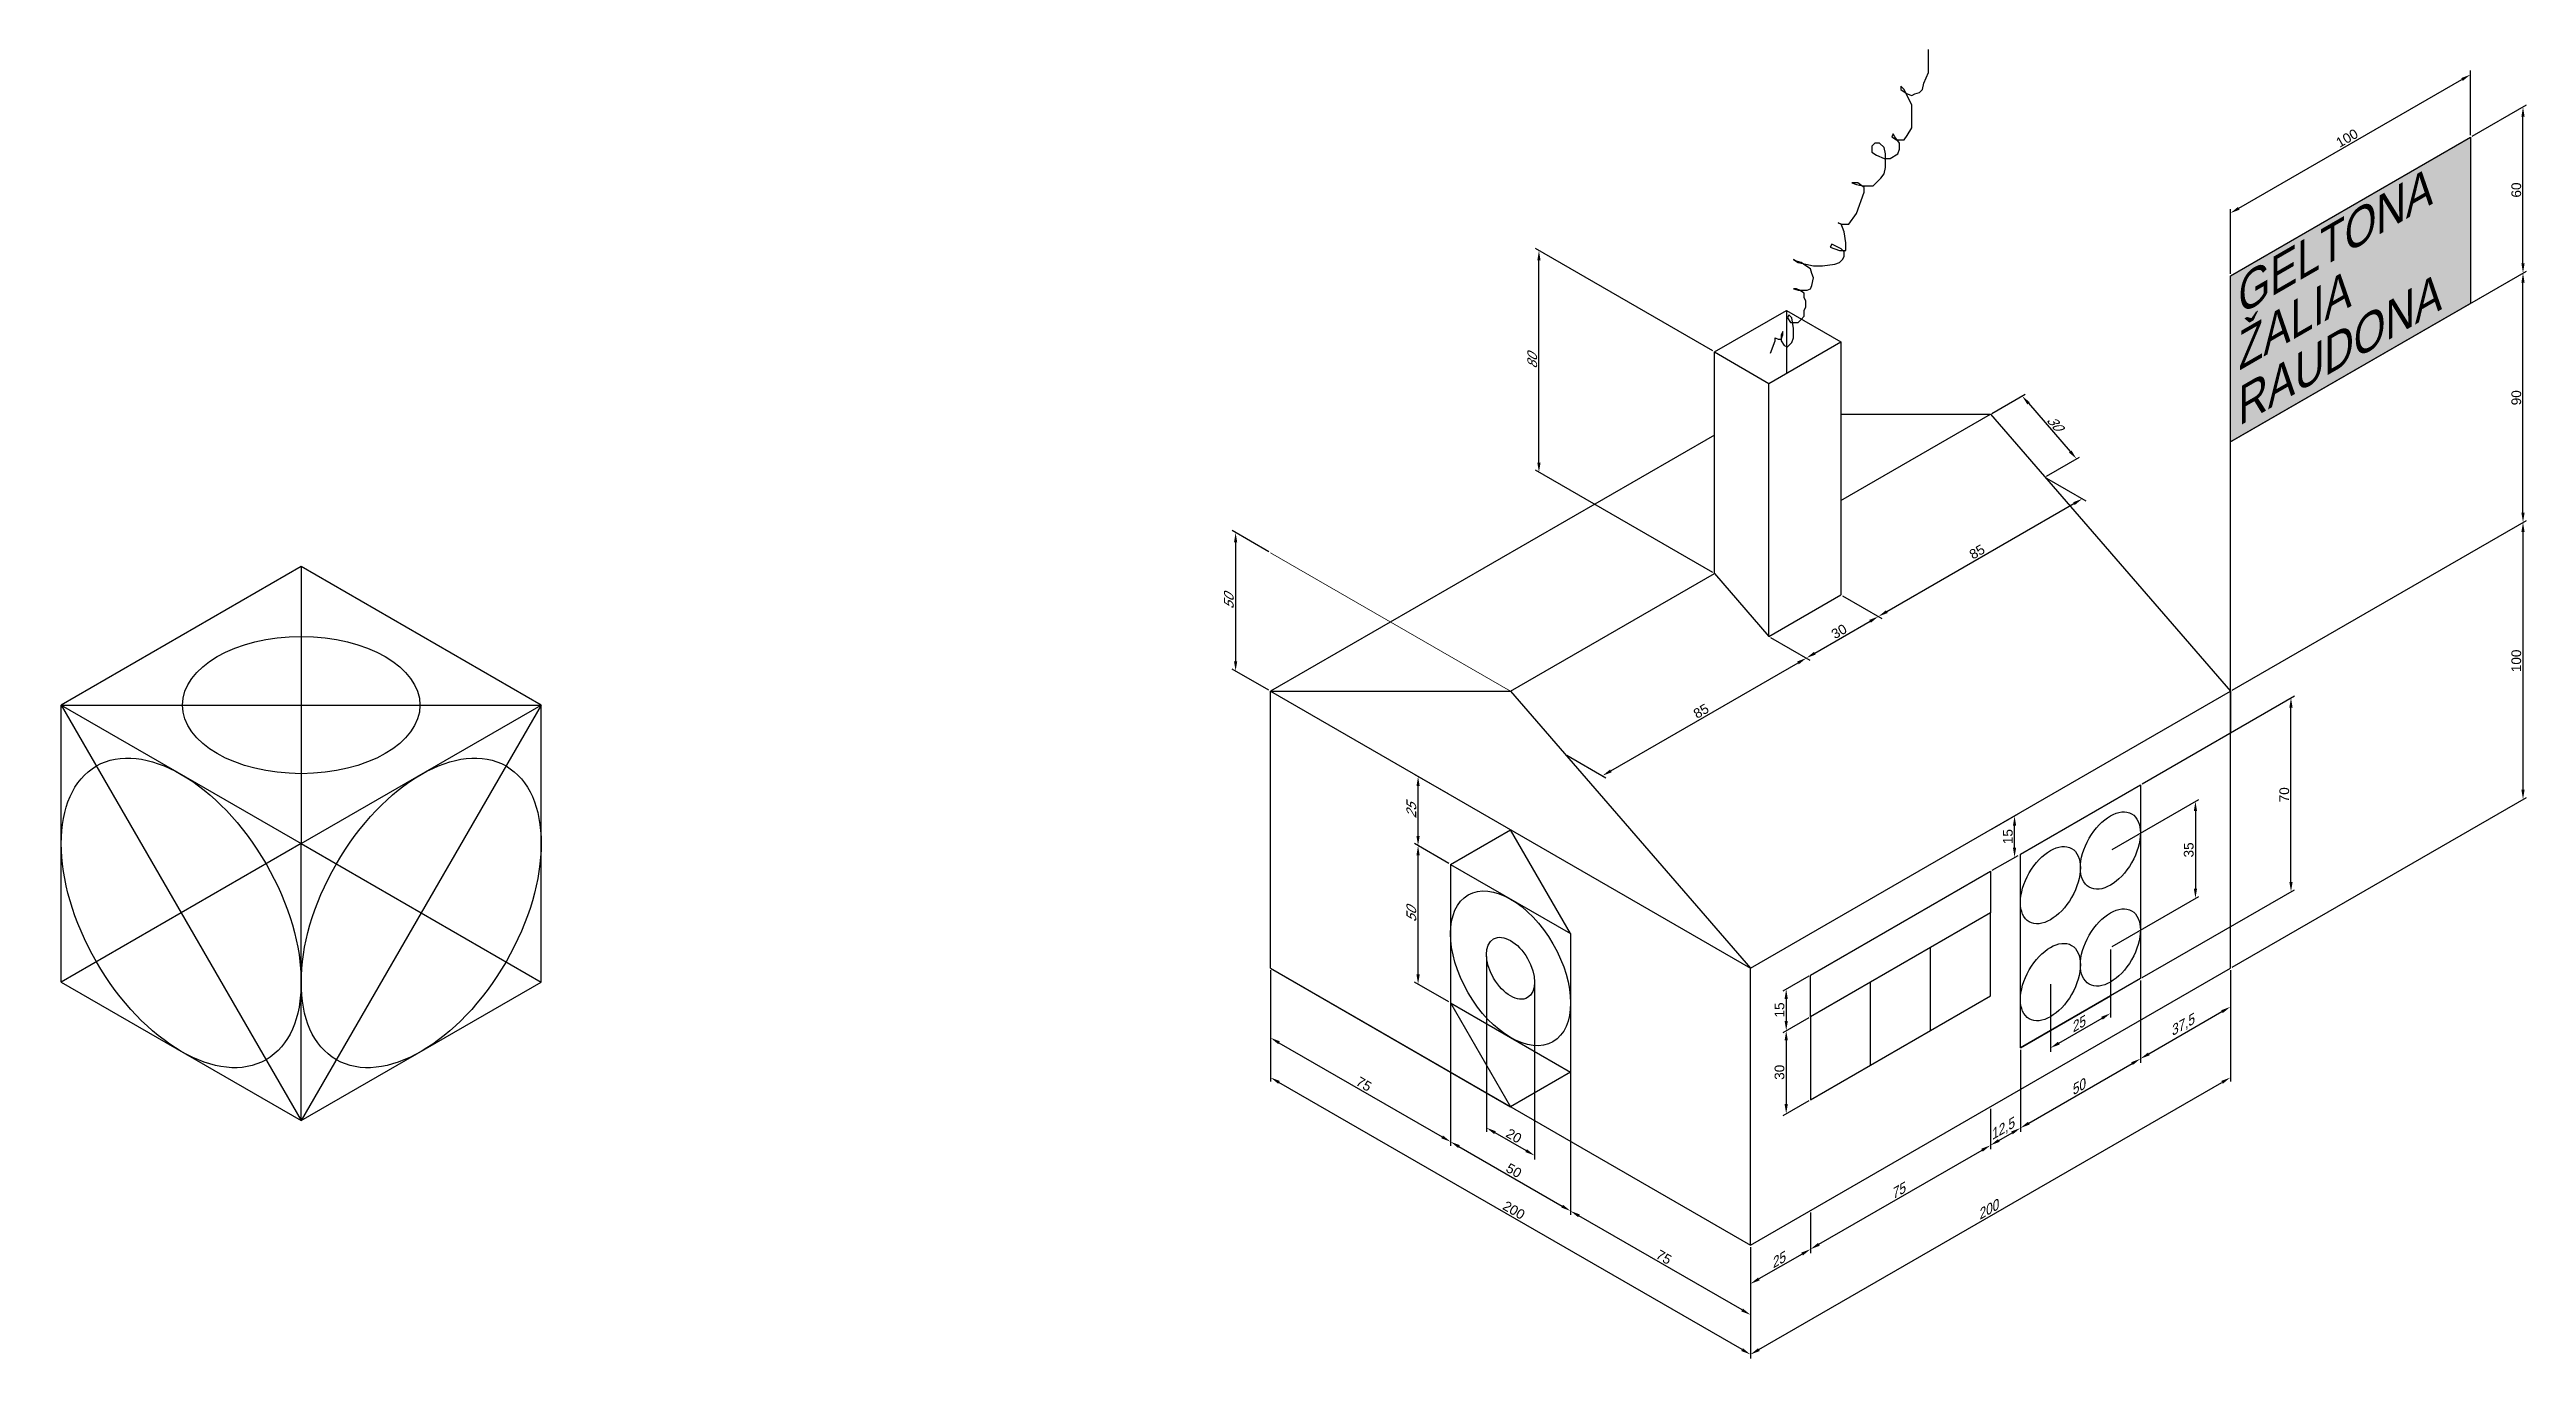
# Model space of a CAD drawing. Header units: millimetres. Extents: x -91 to 803, y -86 to 387.
import ezdxf

# ---------------------------------------------------------------- set-up
doc = ezdxf.new("R2010")
doc.units = ezdxf.units.MM
doc.layers.add('Matmenys', color=5, linetype='Continuous', lineweight=13)
doc.layers.add('Pagrindinis', color=7, linetype='Continuous', lineweight=30)
doc.styles.add('30', font='arial.ttf', dxfattribs={"oblique": 30})
doc.styles.get("Standard").update_dxf_attribs({"font": 'arial.ttf'})
doc.dimstyles.new('Stilius', dxfattribs={"dimtxt": 3.5, "dimasz": 3.5, "dimexe": 1.25, "dimexo": 0.625, "dimtad": 1, "dimtxsty": 'Standard', "dimcen": 2.5, "dimadec": 0, "dimazin": 0, "dimtfac": 1, "dimtmove": 0, "dimatfit": 3, "dimfxl": 1, "dimarcsym": 0})
doc.dimstyles.new('Stilius Oblique -30', dxfattribs={"dimtxt": 3.5, "dimasz": 3.5, "dimexe": 1.25, "dimexo": 0.625, "dimtad": 1, "dimtxsty": 'Standard', "dimcen": 2.5, "dimadec": 0, "dimazin": 0, "dimtfac": 1, "dimtmove": 0, "dimatfit": 3, "dimfxl": 1, "dimarcsym": 0})
doc.dimstyles.new('Stilius Oblique 30', dxfattribs={"dimtxt": 3.5, "dimasz": 3.5, "dimexe": 1.25, "dimexo": 0.625, "dimtad": 1, "dimtxsty": '30', "dimcen": 2.5, "dimadec": 0, "dimazin": 0, "dimtfac": 1, "dimtmove": 0, "dimatfit": 3, "dimfxl": 1, "dimarcsym": 0})

msp = doc.modelspace()

# ---------------------------------------------------------------- texts
at = {"layer": 'Pagrindinis', "style": '30', "oblique": 30}
for s, p in [('GELTONA', (699.235617462578, 290.6080648913353)), ('ŽALIA', (699.235617462578, 270.6080648913353)), ('RAUDONA', (699.235617462578, 250.6080648913353))]:
    msp.add_text(s, height=12.13965888614621, rotation=30, dxfattribs=at).set_placement(p)

# ---------------------------------------------------------------- blocks, each defined once
blk = doc.blocks.new('*D1')
at = {"layer": 'Defpoints', "color": 0, "transparency": 16777216}
for p in [(349.8742631289134, 204.9999999999996), (337.2448038128176, 162.2916217358674), (349.8742631289134, 155.0000000000001)]:
    blk.add_point(p, dxfattribs=at)
at = {"layer": 'Matmenys', "color": 0, "lineweight": -2, "transparency": 16777216}
for p, q in [((349.2492631289134, 205.3608439182431), (335.9948038128176, 213.0133095723539)), ((337.2448038128176, 208.7916217358669), (337.2448038128176, 165.7916217358674)), ((349.2492631289134, 155.3608439182436), (335.9948038128176, 163.0133095723544))]:
    blk.add_line(p, q, dxfattribs=at)
at = {"layer": 'Matmenys', "color": 0, "transparency": 16777216}
for points in [[(336.6614704794843, 208.7916217358669), (337.8281371461509, 208.7916217358669), (337.2448038128176, 212.2916217358669)], [(336.6614704794843, 165.7916217358674), (337.8281371461509, 165.7916217358674), (337.2448038128176, 162.2916217358674)]]:
    blk.add_solid(points, dxfattribs=at)
at = {"layer": 'Matmenys', "color": 0, "transparency": 16777216, "insert": (334.8327983557917, 187.291621735867), "char_height": 3.5, "attachment_point": 5, "rotation": 90, "style": '30'}
blk.add_mtext('50', dxfattribs=at)
blk = doc.blocks.new('*D2')
at = {"layer": 'Defpoints', "color": 0, "transparency": 16777216}
for p in [(446.7286055160489, 314.0811193506033), (510.0889628290347, 277.5000000000001), (510.0889628290347, 197.5000000000001)]:
    blk.add_point(p, dxfattribs=at)
at = {"layer": 'Matmenys', "color": 0, "lineweight": -2, "transparency": 16777216}
for p, q in [((509.4639628290347, 277.8608439182436), (445.4786055160489, 314.8028071870904)), ((446.7286055160489, 237.5811193506033), (446.7286055160489, 310.5811193506033)), ((509.4639628290347, 197.8608439182436), (445.4786055160489, 234.8028071870903))]:
    blk.add_line(p, q, dxfattribs=at)
at = {"layer": 'Matmenys', "color": 0, "transparency": 16777216}
for points in [[(446.1452721827156, 310.5811193506033), (447.3119388493822, 310.5811193506033), (446.7286055160489, 314.0811193506033)], [(446.1452721827156, 237.5811193506033), (447.3119388493822, 237.5811193506033), (446.7286055160489, 234.0811193506033)]]:
    blk.add_solid(points, dxfattribs=at)
at = {"layer": 'Matmenys', "color": 0, "transparency": 16777216, "insert": (444.3166000590229, 274.0811193506032), "char_height": 3.5, "attachment_point": 5, "rotation": 90, "style": '30'}
blk.add_mtext('80', dxfattribs=at)
blk = doc.blocks.new('*D3')
at = {"layer": 'Defpoints', "color": 0, "transparency": 16777216}
for p in [(555.7093350638069, 189.8221316194463), (569.2467306758651, 182.006312618698), (529.7285729502737, 174.8221316194463)]:
    blk.add_point(p, dxfattribs=at)
at = {"layer": 'Matmenys', "color": 0, "lineweight": -2, "transparency": 16777216}
for p, q in [((556.3343350638069, 189.4612877012028), (570.4967306758653, 181.284624782211)), ((546.2970574755776, 168.756312618698), (566.2156417626196, 180.256312618698)), ((530.3535729502737, 174.4612877012028), (544.5159685623321, 166.284624782211))]:
    blk.add_line(p, q, dxfattribs=at)
at = {"layer": 'Matmenys', "color": 0, "transparency": 16777216}
for points in [[(565.923975095953, 180.7614941042389), (566.5073084292862, 179.7511311331571), (569.2467306758651, 182.006312618698)], [(546.0053908089109, 169.2614941042389), (546.5887241422442, 168.2511311331571), (543.265968562332, 167.006312618698)]]:
    blk.add_solid(points, dxfattribs=at)
at = {"layer": 'Matmenys', "color": 0, "transparency": 16777216, "insert": (555.0497500283755, 176.5962044142221), "char_height": 3.5, "attachment_point": 5, "rotation": 29.999999999999993}
blk.add_mtext('30', dxfattribs=at)
blk = doc.blocks.new('*D4')
at = {"layer": 'Defpoints', "color": 0, "transparency": 16777216}
for p in [(529.7285729502737, 174.8221316194463), (543.2659685623322, 167.006312618698), (456.1164136285964, 132.3221316194463)]:
    blk.add_point(p, dxfattribs=at)
at = {"layer": 'Matmenys', "color": 0, "lineweight": -2, "transparency": 16777216}
for p, q in [((530.3535729502737, 174.4612877012028), (544.5159685623322, 166.2846247822109)), ((472.6848981539003, 126.2563126186979), (540.2348796490867, 165.256312618698)), ((456.7414136285964, 131.9612877012028), (470.9038092406548, 123.7846247822109))]:
    blk.add_line(p, q, dxfattribs=at)
at = {"layer": 'Matmenys', "color": 0, "transparency": 16777216}
for points in [[(539.9432129824199, 165.7614941042389), (540.5265463157533, 164.751131133157), (543.2659685623322, 167.006312618698)], [(472.3932314872337, 126.7614941042388), (472.976564820567, 125.751131133157), (469.6538092406548, 124.5063126186979)]]:
    blk.add_solid(points, dxfattribs=at)
at = {"layer": 'Matmenys', "color": 0, "transparency": 16777216, "insert": (505.2538861729806, 147.8451706185491), "char_height": 3.5, "attachment_point": 5, "rotation": 29.999999999999993}
blk.add_mtext('85', dxfattribs=at)
blk = doc.blocks.new('*D5')
at = {"layer": 'Defpoints', "color": 0, "transparency": 16777216}
for p in [(629.3214943854839, 232.3221316194463), (642.8588899975422, 224.5063126186979), (555.7093350638069, 189.8221316194464)]:
    blk.add_point(p, dxfattribs=at)
at = {"layer": 'Matmenys', "color": 0, "lineweight": -2, "transparency": 16777216}
for p, q in [((629.9464943854839, 231.9612877012027), (644.1088899975422, 223.7846247822109)), ((572.2778195891107, 183.756312618698), (639.8278010842965, 222.7563126186979)), ((556.3343350638069, 189.4612877012028), (570.4967306758651, 181.284624782211))]:
    blk.add_line(p, q, dxfattribs=at)
at = {"layer": 'Matmenys', "color": 0, "transparency": 16777216}
for points in [[(639.5361344176299, 223.2614941042389), (640.1194677509633, 222.251131133157), (642.8588899975422, 224.5063126186979)], [(571.986152922444, 184.261494104239), (572.5694862557774, 183.2511311331571), (569.2467306758651, 182.006312618698)]]:
    blk.add_solid(points, dxfattribs=at)
at = {"layer": 'Matmenys', "color": 0, "transparency": 16777216, "insert": (604.8468076081907, 205.3451706185491), "char_height": 3.5, "attachment_point": 5, "rotation": 30.000000000000018}
blk.add_mtext('85', dxfattribs=at)
blk = doc.blocks.new('*D6')
at = {"layer": 'Defpoints', "color": 0, "transparency": 16777216}
for p in [(609.6818842642446, 254.9999999999998), (640.7638156541389, 238.9283588840584), (629.3214943854838, 232.3221316194462)]:
    blk.add_point(p, dxfattribs=at)
at = {"layer": 'Matmenys', "color": 0, "lineweight": -2, "transparency": 16777216}
for p, q in [((610.2330824540497, 255.3182344232606), (622.2266019125098, 262.2426961111336)), ((623.4154933803775, 258.9604759535474), (638.4725278066609, 241.574110195123)), ((629.872692575289, 232.6403660427071), (641.866212033749, 239.56482773058))]:
    blk.add_line(p, q, dxfattribs=at)
at = {"layer": 'Matmenys', "color": 0, "transparency": 16777216}
for points in [[(623.8564519322216, 259.3423572614604), (622.9745348285334, 258.5785946456343), (621.1242055328995, 261.606227264612)], [(638.913486358505, 241.955991503036), (638.0315692548168, 241.19222888721), (640.7638156541389, 238.9283588840584)]]:
    blk.add_solid(points, dxfattribs=at)
at = {"layer": 'Matmenys', "color": 0, "transparency": 16777216, "insert": (632.7682177072824, 251.8471027766183), "char_height": 3.5, "attachment_point": 5, "rotation": 310.89339464913087, "style": '30'}
blk.add_mtext('30', dxfattribs=at)
blk = doc.blocks.new('*D7')
at = {"layer": 'Defpoints', "color": 0, "transparency": 16777216}
for p in [(801.8899523486824, 305.9713798489678), (696.2844246426889, 245), (696.2844246426889, 154.9999999999997)]:
    blk.add_point(p, dxfattribs=at)
at = {"layer": 'Matmenys', "color": 0, "lineweight": -2, "transparency": 16777216}
for p, q in [((696.9094246426889, 245.3608439182435), (803.1399523486824, 306.6930676854548)), ((801.8899523486825, 219.4713798489675), (801.8899523486824, 302.4713798489678)), ((696.9094246426889, 155.3608439182432), (803.1399523486825, 216.6930676854545))]:
    blk.add_line(p, q, dxfattribs=at)
at = {"layer": 'Matmenys', "color": 0, "transparency": 16777216}
for points in [[(801.306619015349, 302.4713798489678), (802.4732856820158, 302.4713798489678), (801.8899523486824, 305.9713798489678)], [(801.3066190153492, 219.4713798489675), (802.4732856820159, 219.4713798489675), (801.8899523486825, 215.9713798489675)]]:
    blk.add_solid(points, dxfattribs=at)
at = {"layer": 'Matmenys', "color": 0, "transparency": 16777216, "insert": (799.4779468916564, 260.9713798489674), "char_height": 3.5, "attachment_point": 5, "rotation": 90}
blk.add_mtext('90', dxfattribs=at)
blk = doc.blocks.new('*D8')
at = {"layer": 'Defpoints', "color": 0, "transparency": 16777216}
for p in [(801.8899523486829, 365.9713798489679), (782.886965021133, 355), (782.886965021133, 295)]:
    blk.add_point(p, dxfattribs=at)
at = {"layer": 'Matmenys', "color": 0, "lineweight": -2, "transparency": 16777216}
for p, q in [((783.511965021133, 355.3608439182435), (803.1399523486829, 366.6930676854549)), ((801.8899523486829, 309.4713798489679), (801.8899523486829, 362.4713798489679)), ((783.511965021133, 295.3608439182435), (803.1399523486829, 306.6930676854549))]:
    blk.add_line(p, q, dxfattribs=at)
at = {"layer": 'Matmenys', "color": 0, "transparency": 16777216}
for points in [[(801.3066190153495, 362.4713798489679), (802.4732856820162, 362.4713798489679), (801.8899523486829, 365.9713798489679)], [(801.3066190153495, 309.4713798489679), (802.4732856820162, 309.4713798489679), (801.8899523486829, 305.9713798489679)]]:
    blk.add_solid(points, dxfattribs=at)
at = {"layer": 'Matmenys', "color": 0, "transparency": 16777216, "insert": (799.4779468916569, 335.9713798489676), "char_height": 3.5, "attachment_point": 5, "rotation": 90}
blk.add_mtext('60', dxfattribs=at)
blk = doc.blocks.new('*D9')
at = {"layer": 'Defpoints', "color": 0, "transparency": 16777216}
for p in [(782.8869650211325, 377.6227630379287), (782.8869650211325, 354.9999999999999), (696.2844246426888, 304.9999999999999)]:
    blk.add_point(p, dxfattribs=at)
at = {"layer": 'Matmenys', "color": 0, "lineweight": -2, "transparency": 16777216}
for p, q in [((699.3155135559343, 329.3727630379287), (779.855876107887, 375.8727630379287)), ((782.8869650211325, 355.7216878364869), (782.8869650211325, 379.0661387109027)), ((696.2844246426888, 305.7216878364869), (696.2844246426887, 329.0661387109029))]:
    blk.add_line(p, q, dxfattribs=at)
at = {"layer": 'Matmenys', "color": 0, "transparency": 16777216}
for points in [[(779.5642094412203, 376.3779445234696), (780.1475427745536, 375.3675815523878), (782.8869650211325, 377.6227630379287)], [(699.0238468892677, 329.8779445234697), (699.6071802226011, 328.8675815523878), (696.2844246426887, 327.6227630379288)]]:
    blk.add_solid(points, dxfattribs=at)
at = {"layer": 'Matmenys', "color": 0, "transparency": 16777216, "insert": (738.3796921033977, 354.7116210377799), "char_height": 3.5, "attachment_point": 5, "rotation": 29.999999999999993}
blk.add_mtext('100', dxfattribs=at)
blk = doc.blocks.new('*D10')
at = {"layer": 'Defpoints', "color": 0, "transparency": 16777216}
for p in [(696.2844246426889, 154.9999999999997), (801.8899523486834, 115.9713798489682), (696.2844246426889, 54.99999999999991)]:
    blk.add_point(p, dxfattribs=at)
at = {"layer": 'Matmenys', "color": 0, "lineweight": -2, "transparency": 16777216}
for p, q in [((696.9094246426889, 155.3608439182432), (803.1399523486834, 216.693067685455)), ((801.8899523486834, 212.471379848968), (801.8899523486834, 119.4713798489682)), ((696.9094246426889, 55.36084391824343), (803.1399523486834, 116.6930676854552))]:
    blk.add_line(p, q, dxfattribs=at)
at = {"layer": 'Matmenys', "color": 0, "transparency": 16777216}
for points in [[(801.3066190153501, 212.471379848968), (802.4732856820168, 212.471379848968), (801.8899523486834, 215.971379848968)], [(801.3066190153501, 119.4713798489682), (802.4732856820168, 119.4713798489682), (801.8899523486834, 115.9713798489682)]]:
    blk.add_solid(points, dxfattribs=at)
at = {"layer": 'Matmenys', "color": 0, "transparency": 16777216, "insert": (799.4779468916573, 165.9713798489678), "char_height": 3.5, "attachment_point": 5, "rotation": 90}
blk.add_mtext('100', dxfattribs=at)
blk = doc.blocks.new('*D11')
at = {"layer": 'Defpoints', "color": 0, "transparency": 16777216}
for p in [(718.15288434085, 152.6257610934955), (663.8084720007724, 121.2499999999997), (663.8084720007724, 51.24999999999969)]:
    blk.add_point(p, dxfattribs=at)
at = {"layer": 'Matmenys', "color": 0, "lineweight": -2, "transparency": 16777216}
for p, q in [((664.4334720007724, 121.6108439182432), (719.40288434085, 153.3474489299826)), ((718.15288434085, 86.12576109349547), (718.15288434085, 149.1257610934955)), ((664.4334720007724, 51.61084391824321), (719.40288434085, 83.3474489299825))]:
    blk.add_line(p, q, dxfattribs=at)
at = {"layer": 'Matmenys', "color": 0, "transparency": 16777216}
for points in [[(717.5695510075167, 149.1257610934955), (718.7362176741834, 149.1257610934955), (718.15288434085, 152.6257610934955)], [(717.5695510075167, 86.12576109349547), (718.7362176741834, 86.12576109349547), (718.15288434085, 82.62576109349547)]]:
    blk.add_solid(points, dxfattribs=at)
at = {"layer": 'Matmenys', "color": 0, "transparency": 16777216, "insert": (715.740878883824, 117.6257610934953), "char_height": 3.5, "attachment_point": 5, "rotation": 90}
blk.add_mtext('70', dxfattribs=at)
blk = doc.blocks.new('*D12')
at = {"layer": 'Defpoints', "color": 0, "transparency": 16777216}
for p in [(652.983154453467, 97.49999999999973), (683.6683731845856, 80.21611929455355), (652.983154453467, 62.49999999999973)]:
    blk.add_point(p, dxfattribs=at)
at = {"layer": 'Matmenys', "color": 0, "lineweight": -2, "transparency": 16777216}
for p, q in [((653.608154453467, 97.86084391824325), (684.9183731845856, 115.9378071310406)), ((683.6683731845856, 111.7161192945536), (683.6683731845856, 83.71611929455355)), ((653.608154453467, 62.86084391824325), (684.9183731845856, 80.93780713104059))]:
    blk.add_line(p, q, dxfattribs=at)
at = {"layer": 'Matmenys', "color": 0, "transparency": 16777216}
for points in [[(683.0850398512522, 111.7161192945536), (684.2517065179189, 111.7161192945536), (683.6683731845856, 115.2161192945536)], [(683.0850398512522, 83.71611929455355), (684.2517065179189, 83.71611929455355), (683.6683731845856, 80.21611929455355)]]:
    blk.add_solid(points, dxfattribs=at)
at = {"layer": 'Matmenys', "color": 0, "transparency": 16777216, "insert": (681.2551740031394, 97.71611929455334), "char_height": 3.5, "attachment_point": 5, "rotation": 90}
blk.add_mtext('35', dxfattribs=at)
blk = doc.blocks.new('*D13')
at = {"layer": 'Defpoints', "color": 0, "transparency": 16777216}
for p in [(618.3839642722482, 110.0241482351302), (609.6818842642451, 105), (609.6818842642451, 89.99999999999994)]:
    blk.add_point(p, dxfattribs=at)
at = {"layer": 'Matmenys', "color": 0, "lineweight": -2, "transparency": 16777216}
for p, q in [((610.3068842642451, 105.3608439182435), (619.6339642722482, 110.7458360716172)), ((618.3839642722482, 98.52414823513021), (618.3839642722482, 106.5241482351302)), ((610.3068842642451, 90.36084391824346), (619.6339642722482, 95.74583607161723))]:
    blk.add_line(p, q, dxfattribs=at)
at = {"layer": 'Matmenys', "color": 0, "transparency": 16777216}
for points in [[(617.8006309389149, 106.5241482351302), (618.9672976055816, 106.5241482351302), (618.3839642722482, 110.0241482351302)], [(617.8006309389149, 98.52414823513021), (618.9672976055816, 98.52414823513021), (618.3839642722482, 95.0241482351302)]]:
    blk.add_solid(points, dxfattribs=at)
at = {"layer": 'Matmenys', "color": 0, "transparency": 16777216, "insert": (615.9719588152223, 102.52414823513), "char_height": 3.5, "attachment_point": 5, "rotation": 90}
blk.add_mtext('15', dxfattribs=at)
blk = doc.blocks.new('*D15')
at = {"layer": 'Defpoints', "color": 0, "transparency": 16777216}
for p in [(544.729978980412, -32.50000000000014), (523.079343885801, -45.00000000000009), (523.0793438858011, -58.92073726732102)]:
    blk.add_point(p, dxfattribs=at)
at = {"layer": 'Matmenys', "color": 0, "lineweight": -2, "transparency": 16777216}
for p, q in [((544.729978980412, -33.22168783648718), (544.729978980412, -47.86411294029512)), ((523.079343885801, -45.72168783648712), (523.0793438858011, -60.36411294029509)), ((541.6988900671665, -48.17073726732104), (526.1104327990465, -57.17073726732102))]:
    blk.add_line(p, q, dxfattribs=at)
at = {"layer": 'Matmenys', "color": 0, "transparency": 16777216}
for points in [[(541.4072234004999, -47.66555578178014), (541.9905567338332, -48.675918752862), (544.729978980412, -46.42073726732107)], [(525.8187661323799, -56.66555578178011), (526.4020994657133, -57.67591875286197), (523.0793438858011, -58.92073726732102)]]:
    blk.add_solid(points, dxfattribs=at)
at = {"layer": 'Matmenys', "color": 0, "transparency": 16777216, "insert": (532.6986587045936, -50.58187926746993), "char_height": 3.5, "attachment_point": 5, "rotation": 29.999999999999865, "style": '30'}
blk.add_mtext('25', dxfattribs=at)
blk = doc.blocks.new('*D16')
at = {"layer": 'Defpoints', "color": 0, "transparency": 16777216}
for p in [(609.6818842642449, 5), (609.6818842642449, -8.92073726732059), (544.729978980412, -32.50000000000003)]:
    blk.add_point(p, dxfattribs=at)
at = {"layer": 'Matmenys', "color": 0, "lineweight": -2, "transparency": 16777216}
for p, q in [((609.6818842642449, 4.278312163512965), (609.6818842642449, -10.36411294029466)), ((547.7610678936576, -44.67073726732059), (606.6507953509994, -10.67073726732059)), ((544.729978980412, -33.22168783648706), (544.729978980412, -47.86411294029469))]:
    blk.add_line(p, q, dxfattribs=at)
at = {"layer": 'Matmenys', "color": 0, "transparency": 16777216}
for points in [[(606.3591286843327, -10.16555578177969), (606.942462017666, -11.17591875286149), (609.6818842642449, -8.92073726732059)], [(547.469401226991, -44.16555578177969), (548.0527345603242, -45.17591875286149), (544.729978980412, -46.42073726732059)]]:
    blk.add_solid(points, dxfattribs=at)
at = {"layer": 'Matmenys', "color": 0, "transparency": 16777216, "insert": (576.0035100670761, -25.58808204150748), "char_height": 3.5, "attachment_point": 5, "rotation": 30.000000000000043, "style": '30'}
blk.add_mtext('75', dxfattribs=at)
blk = doc.blocks.new('*D17')
at = {"layer": 'Defpoints', "color": 0, "transparency": 16777216}
for p in [(620.5072018115502, 11.24999999999994), (609.6818842642449, 4.999999999999943), (620.5072018115502, -2.670737267320646)]:
    blk.add_point(p, dxfattribs=at)
at = {"layer": 'Matmenys', "color": 0, "lineweight": -2, "transparency": 16777216}
for p, q in [((620.5072018115502, 10.52831216351291), (620.5072018115502, -4.11411294029466)), ((609.6818842642449, 4.278312163512908), (609.6818842642449, -10.36411294029466)), ((612.7129731774903, -7.17073726732059), (617.4761128983047, -4.420737267320646))]:
    blk.add_line(p, q, dxfattribs=at)
at = {"layer": 'Matmenys', "color": 0, "transparency": 16777216}
for points in [[(612.4213065108237, -6.665555781779688), (613.004639844157, -7.675918752861492), (609.6818842642449, -8.920737267320646)], [(617.184446231638, -3.915555781779744), (617.7677795649713, -4.925918752861548), (620.5072018115502, -2.670737267320646)]]:
    blk.add_solid(points, dxfattribs=at)
at = {"layer": 'Matmenys', "color": 0, "transparency": 16777216, "insert": (613.7303718237092, -3.432923414123593), "char_height": 3.5, "attachment_point": 5, "rotation": 30.000000000000146, "style": '30'}
blk.add_mtext('12,5', dxfattribs=at)
blk = doc.blocks.new('*D18')
at = {"layer": 'Defpoints', "color": 0, "transparency": 16777216}
for p in [(663.8084720007722, 51.24999999999963), (620.5072018115502, 26.24999999999969), (663.8084720007722, 22.32926273267947)]:
    blk.add_point(p, dxfattribs=at)
at = {"layer": 'Matmenys', "color": 0, "lineweight": -2, "transparency": 16777216}
for p, q in [((663.8084720007722, 50.5283121635126), (663.8084720007722, 20.8858870597054)), ((620.5072018115502, 25.52831216351265), (620.5072018115503, -4.114112940294604)), ((623.5382907247958, -0.9207372673205327), (660.7773830875267, 20.57926273267947))]:
    blk.add_line(p, q, dxfattribs=at)
at = {"layer": 'Matmenys', "color": 0, "transparency": 16777216}
for points in [[(660.4857164208601, 21.08444421822037), (661.0690497541933, 20.07408124713851), (663.8084720007722, 22.32926273267947)], [(623.2466240581292, -0.4155557817796307), (623.8299573914625, -1.425918752861492), (620.5072018115503, -2.670737267320533)]]:
    blk.add_solid(points, dxfattribs=at)
at = {"layer": 'Matmenys', "color": 0, "transparency": 16777216, "insert": (640.9518341776483, 11.91812073253061), "char_height": 3.5, "attachment_point": 5, "rotation": 30.000000000000018, "style": '30'}
blk.add_mtext('50', dxfattribs=at)
blk = doc.blocks.new('*D19')
at = {"layer": 'Defpoints', "color": 0, "transparency": 16777216}
for p in [(696.2844246426887, 54.99999999999989), (663.8084720007721, 36.24999999999983), (696.2844246426887, 41.07926273267947)]:
    blk.add_point(p, dxfattribs=at)
at = {"layer": 'Matmenys', "color": 0, "lineweight": -2, "transparency": 16777216}
for p, q in [((696.2844246426887, 54.27831216351285), (696.2844246426887, 39.6358870597054)), ((666.8395609140177, 24.07926273267941), (693.253335729443, 39.32926273267947)), ((663.8084720007721, 35.52831216351279), (663.8084720007721, 20.88588705970534))]:
    blk.add_line(p, q, dxfattribs=at)
at = {"layer": 'Matmenys', "color": 0, "transparency": 16777216}
for points in [[(692.9616690627764, 39.83444421822037), (693.5450023961098, 38.82408124713851), (696.2844246426887, 41.07926273267947)], [(666.547894247351, 24.58444421822031), (667.1312275806844, 23.57408124713845), (663.8084720007721, 22.32926273267941)]]:
    blk.add_solid(points, dxfattribs=at)
at = {"layer": 'Matmenys', "color": 0, "transparency": 16777216, "insert": (678.6822771075421, 34.06707658587641), "char_height": 3.5, "attachment_point": 5, "rotation": 30.000000000000018, "style": '30'}
blk.add_mtext('37,5', dxfattribs=at)
blk = doc.blocks.new('*D20')
at = {"layer": 'Defpoints', "color": 0, "transparency": 16777216}
for p in [(544.7299789804123, 37.50000000000022), (535.9698763549914, 2.442352391084694), (544.7299789804123, 7.50000000000021)]:
    blk.add_point(p, dxfattribs=at)
at = {"layer": 'Matmenys', "color": 0, "lineweight": -2, "transparency": 16777216}
for p, q in [((544.1049789804123, 37.1391560817567), (534.7198763549914, 31.72066455459767)), ((535.9698763549914, 28.94235239108471), (535.9698763549914, 5.942352391084695)), ((544.1049789804123, 7.139156081756694), (534.7198763549914, 1.720664554597663))]:
    blk.add_line(p, q, dxfattribs=at)
at = {"layer": 'Matmenys', "color": 0, "transparency": 16777216}
for points in [[(535.386543021658, 28.94235239108471), (536.5532096883247, 28.94235239108471), (535.9698763549914, 32.44235239108471)], [(535.386543021658, 5.942352391084695), (536.5532096883247, 5.942352391084695), (535.9698763549914, 2.442352391084694)]]:
    blk.add_solid(points, dxfattribs=at)
at = {"layer": 'Matmenys', "color": 0, "transparency": 16777216, "insert": (533.5566771735452, 17.44235239108455), "char_height": 3.5, "attachment_point": 5, "rotation": 90}
blk.add_mtext('30', dxfattribs=at)
blk = doc.blocks.new('*D21')
at = {"layer": 'Defpoints', "color": 0, "transparency": 16777216}
for p in [(544.7299789804122, 52.49999999999994), (544.7299789804123, 37.50000000000022), (535.9698763549918, 32.44235239108497)]:
    blk.add_point(p, dxfattribs=at)
at = {"layer": 'Matmenys', "color": 0, "lineweight": -2, "transparency": 16777216}
for p, q in [((544.1049789804122, 52.13915608175643), (534.7198763549918, 46.72066455459772)), ((544.1049789804123, 37.1391560817567), (534.7198763549918, 31.72066455459793)), ((535.9698763549918, 43.94235239108475), (535.9698763549918, 35.94235239108497))]:
    blk.add_line(p, q, dxfattribs=at)
at = {"layer": 'Matmenys', "color": 0, "transparency": 16777216}
for points in [[(535.3865430216584, 43.94235239108475), (536.5532096883252, 43.94235239108475), (535.9698763549918, 47.44235239108475)], [(535.3865430216584, 35.94235239108497), (536.5532096883252, 35.94235239108497), (535.9698763549918, 32.44235239108497)]]:
    blk.add_solid(points, dxfattribs=at)
at = {"layer": 'Matmenys', "color": 0, "transparency": 16777216, "insert": (533.5578708979658, 39.9423523910847), "char_height": 3.5, "attachment_point": 5, "rotation": 90}
blk.add_mtext('15', dxfattribs=at)
blk = doc.blocks.new('*D22')
at = {"layer": 'Defpoints', "color": 0, "transparency": 16777216}
for p in [(652.9831544534669, 62.49999999999972), (631.3325193588558, 49.99999999999972), (652.9831544534669, 38.71682866819532)]:
    blk.add_point(p, dxfattribs=at)
at = {"layer": 'Matmenys', "color": 0, "lineweight": -2, "transparency": 16777216}
for p, q in [((652.9831544534669, 61.77831216351268), (652.9831544534669, 37.27345299522125)), ((631.3325193588558, 49.27831216351268), (631.3325193588558, 24.77345299522125)), ((634.3636082721015, 27.96682866819532), (649.9520655402214, 36.96682866819532))]:
    blk.add_line(p, q, dxfattribs=at)
at = {"layer": 'Matmenys', "color": 0, "transparency": 16777216}
for points in [[(649.6603988735546, 37.47201015373622), (650.243732206888, 36.46164718265442), (652.9831544534669, 38.71682866819532)], [(634.0719416054349, 28.47201015373622), (634.6552749387681, 27.46164718265442), (631.332519358856, 26.21682866819532)]]:
    blk.add_solid(points, dxfattribs=at)
at = {"layer": 'Matmenys', "color": 0, "transparency": 16777216, "insert": (640.9518341776484, 34.55568666804641), "char_height": 3.5, "attachment_point": 5, "rotation": 29.999999999999993, "style": '30'}
blk.add_mtext('25', dxfattribs=at)
blk = doc.blocks.new('*D23')
at = {"layer": 'Defpoints', "color": 0, "transparency": 16777216}
for p in [(696.2844246426887, 54.99999999999994), (696.2844246426887, 15.55861907593908), (523.079343885801, -45.00000000000009)]:
    blk.add_point(p, dxfattribs=at)
at = {"layer": 'Matmenys', "color": 0, "lineweight": -2, "transparency": 16777216}
for p, q in [((696.2844246426887, 54.27831216351291), (696.2844246426887, 14.11524340296501)), ((526.1104327990465, -82.69138092406092), (693.2533357294433, 13.80861907593908)), ((523.079343885801, -45.72168783648712), (523.079343885801, -85.884756597035))]:
    blk.add_line(p, q, dxfattribs=at)
at = {"layer": 'Matmenys', "color": 0, "transparency": 16777216}
for points in [[(692.9616690627765, 14.31380056147998), (693.5450023961099, 13.30343759039818), (696.2844246426887, 15.55861907593908)], [(525.8187661323799, -82.18619943852002), (526.4020994657131, -83.19656240960182), (523.079343885801, -84.44138092406092)]]:
    blk.add_solid(points, dxfattribs=at)
at = {"layer": 'Matmenys', "color": 0, "transparency": 16777216, "insert": (608.4758815357318, -32.35252292420978), "char_height": 3.5, "attachment_point": 5, "rotation": 30.000000000000004, "style": '30'}
blk.add_mtext('200', dxfattribs=at)
blk = doc.blocks.new('*D24')
at = {"layer": 'Defpoints', "color": 0, "transparency": 16777216}
for p in [(349.8742631289133, 55), (414.8261684127461, 17.49999999999994), (414.8261684127461, -7.631643714997068)]:
    blk.add_point(p, dxfattribs=at)
at = {"layer": 'Matmenys', "color": 0, "lineweight": -2, "transparency": 16777216}
for p, q in [((349.8742631289133, 54.27831216351296), (349.8742631289132, 28.42498061202889)), ((352.9053520421588, 28.11835628500296), (411.7950794995006, -5.881643714997068)), ((414.8261684127461, 16.77831216351291), (414.8261684127461, -9.075019387971139))]:
    blk.add_line(p, q, dxfattribs=at)
at = {"layer": 'Matmenys', "color": 0, "transparency": 16777216}
for points in [[(353.1970187088255, 28.62353777054389), (352.6136853754921, 27.61317479946203), (349.8742631289132, 29.86835628500296)], [(412.0867461661672, -5.376462229456138), (411.5034128328339, -6.386825200537999), (414.8261684127461, -7.631643714997068)]]:
    blk.add_solid(points, dxfattribs=at)
at = {"layer": 'Matmenys', "color": 0, "transparency": 16777216, "insert": (383.5526373260821, 13.20101151081604), "char_height": 3.5, "attachment_point": 5, "rotation": 330}
blk.add_mtext('75', dxfattribs=at)
blk = doc.blocks.new('*D25')
at = {"layer": 'Defpoints', "color": 0, "transparency": 16777216}
for p in [(458.127438601968, -7.5), (458.127438601968, -32.63164371499693), (523.079343885801, -45.00000000000009)]:
    blk.add_point(p, dxfattribs=at)
at = {"layer": 'Matmenys', "color": 0, "lineweight": -2, "transparency": 16777216}
for p, q in [((458.127438601968, -8.221687836487035), (458.127438601968, -34.075019387971)), ((520.0482549725554, -68.38164371499698), (461.1585275152136, -34.38164371499693)), ((523.079343885801, -45.72168783648712), (523.079343885801, -71.57501938797105))]:
    blk.add_line(p, q, dxfattribs=at)
at = {"layer": 'Matmenys', "color": 0, "transparency": 16777216}
for points in [[(461.4501941818802, -33.876462229456), (460.8668608485469, -34.88682520053786), (458.127438601968, -32.63164371499693)], [(520.3399216392221, -67.87646222945605), (519.7565883058887, -68.88682520053791), (523.079343885801, -70.13164371499698)]]:
    blk.add_solid(points, dxfattribs=at)
at = {"layer": 'Matmenys', "color": 0, "transparency": 16777216, "insert": (491.8058127991369, -49.29898848918387), "char_height": 3.5, "attachment_point": 5, "rotation": 330}
blk.add_mtext('75', dxfattribs=at)
blk = doc.blocks.new('*D26')
at = {"layer": 'Defpoints', "color": 0, "transparency": 16777216}
for p in [(414.8261684127461, 67.49999999999997), (458.1274386019681, 42.49999999999991), (458.1274386019681, -32.63164371499707)]:
    blk.add_point(p, dxfattribs=at)
at = {"layer": 'Matmenys', "color": 0, "lineweight": -2, "transparency": 16777216}
for p, q in [((414.8261684127461, 66.77831216351294), (414.8261684127462, -9.075019387971082)), ((458.1274386019681, 41.77831216351288), (458.1274386019681, -34.07501938797114)), ((417.8572573259917, -9.381643714997011), (455.0963496887226, -30.88164371499704))]:
    blk.add_line(p, q, dxfattribs=at)
at = {"layer": 'Matmenys', "color": 0, "transparency": 16777216}
for points in [[(418.1489239926584, -8.87646222945608), (417.565590659325, -9.886825200537942), (414.8261684127462, -7.631643714997011)], [(455.3880163553893, -30.37646222945611), (454.8046830220559, -31.38682520053797), (458.1274386019681, -32.63164371499707)]]:
    blk.add_solid(points, dxfattribs=at)
at = {"layer": 'Matmenys', "color": 0, "transparency": 16777216, "insert": (437.6828062358701, -18.04278571514592), "char_height": 3.5, "attachment_point": 5, "rotation": 329.99999999999994}
blk.add_mtext('50', dxfattribs=at)
blk = doc.blocks.new('*D27')
at = {"layer": 'Defpoints', "color": 0, "transparency": 16777216}
for p in [(427.8165494695128, 59.99999999999994), (445.1370575452015, 49.99999999999991), (445.1370575452016, -12.60526546038218)]:
    blk.add_point(p, dxfattribs=at)
at = {"layer": 'Matmenys', "color": 0, "lineweight": -2, "transparency": 16777216}
for p, q in [((427.8165494695128, 59.27831216351291), (427.8165494695127, -4.048641133356227)), ((445.1370575452015, 49.27831216351288), (445.1370575452016, -14.04864113335623)), ((430.8476383827582, -4.355265460382185), (442.105968631956, -10.85526546038218))]:
    blk.add_line(p, q, dxfattribs=at)
at = {"layer": 'Matmenys', "color": 0, "transparency": 16777216}
for points in [[(431.1393050494249, -3.850083974841255), (430.5559717160916, -4.860446945923115), (427.8165494695127, -2.605265460382185)], [(442.3976352986227, -10.35008397484125), (441.8143019652893, -11.36044694592312), (445.1370575452016, -12.60526546038218)]]:
    blk.add_solid(points, dxfattribs=at)
at = {"layer": 'Matmenys', "color": 0, "transparency": 16777216, "insert": (437.68280623587, -5.516407460531042), "char_height": 3.5, "attachment_point": 5, "rotation": 330.00000000000006}
blk.add_mtext('20', dxfattribs=at)
blk = doc.blocks.new('*D28')
at = {"layer": 'Defpoints', "color": 0, "transparency": 16777216}
for p in [(403.1026171085648, 99.26859550132765), (414.8261684127464, 92.49999999999999), (414.8261684127464, 42.49999999999999)]:
    blk.add_point(p, dxfattribs=at)
at = {"layer": 'Matmenys', "color": 0, "lineweight": -2, "transparency": 16777216}
for p, q in [((414.2011684127464, 92.8608439182435), (401.8526171085648, 99.99028333781469)), ((403.1026171085648, 52.76859550132766), (403.1026171085648, 95.76859550132764)), ((414.2011684127464, 42.86084391824351), (401.8526171085648, 49.99028333781469))]:
    blk.add_line(p, q, dxfattribs=at)
at = {"layer": 'Matmenys', "color": 0, "transparency": 16777216}
for points in [[(402.5192837752315, 95.76859550132764), (403.6859504418981, 95.76859550132764), (403.1026171085648, 99.26859550132765)], [(402.5192837752315, 52.76859550132766), (403.6859504418981, 52.76859550132766), (403.1026171085648, 49.26859550132766)]]:
    blk.add_solid(points, dxfattribs=at)
at = {"layer": 'Matmenys', "color": 0, "transparency": 16777216, "insert": (400.6906116515387, 74.26859550132752), "char_height": 3.5, "attachment_point": 5, "rotation": 90, "style": '30'}
blk.add_mtext('50', dxfattribs=at)
blk = doc.blocks.new('*D29')
at = {"layer": 'Defpoints', "color": 0, "transparency": 16777216}
for p in [(403.1026171085655, 124.2685955013273), (414.8261684127464, 117.5), (414.8261684127464, 92.49999999999999)]:
    blk.add_point(p, dxfattribs=at)
at = {"layer": 'Matmenys', "color": 0, "lineweight": -2, "transparency": 16777216}
for p, q in [((414.2011684127464, 117.8608439182435), (401.8526171085655, 124.9902833378143)), ((403.1026171085655, 102.7685955013273), (403.1026171085655, 120.7685955013273)), ((414.2011684127464, 92.8608439182435), (401.8526171085655, 99.99028333781429))]:
    blk.add_line(p, q, dxfattribs=at)
at = {"layer": 'Matmenys', "color": 0, "transparency": 16777216}
for points in [[(402.5192837752322, 120.7685955013273), (403.6859504418988, 120.7685955013273), (403.1026171085655, 124.2685955013273)], [(402.5192837752322, 102.7685955013273), (403.6859504418988, 102.7685955013273), (403.1026171085655, 99.26859550132727)]]:
    blk.add_solid(points, dxfattribs=at)
at = {"layer": 'Matmenys', "color": 0, "transparency": 16777216, "insert": (400.6906116515394, 111.7685955013271), "char_height": 3.5, "attachment_point": 5, "rotation": 90, "style": '30'}
blk.add_mtext('25', dxfattribs=at)
blk = doc.blocks.new('*D30')
at = {"layer": 'Defpoints', "color": 0, "transparency": 16777216}
for p in [(349.8742631289133, 55), (349.8742631289133, 15.55861907593913), (523.079343885801, -45.00000000000009)]:
    blk.add_point(p, dxfattribs=at)
at = {"layer": 'Matmenys', "color": 0, "lineweight": -2, "transparency": 16777216}
for p, q in [((349.8742631289133, 54.27831216351296), (349.8742631289132, 14.11524340296512)), ((520.0482549725555, -82.6913809240609), (352.9053520421588, 13.80861907593913)), ((523.079343885801, -45.72168783648712), (523.0793438858009, -85.88475659703494))]:
    blk.add_line(p, q, dxfattribs=at)
at = {"layer": 'Matmenys', "color": 0, "transparency": 16777216}
for points in [[(353.1970187088255, 14.31380056148006), (352.6136853754921, 13.3034375903982), (349.8742631289133, 15.55861907593913)], [(520.3399216392221, -82.18619943851996), (519.7565883058887, -83.19656240960182), (523.0793438858009, -84.4413809240609)]]:
    blk.add_solid(points, dxfattribs=at)
at = {"layer": 'Matmenys', "color": 0, "transparency": 16777216, "insert": (437.6828062358701, -32.35252292420975), "char_height": 3.5, "attachment_point": 5, "rotation": 330}
blk.add_mtext('200', dxfattribs=at)

# ---------------------------------------------------------------- dimensions: what is measured, and where the dimension line sits
at = {"layer": 'Matmenys'}
for p1, p2, distance, dimstyle, picture, middle in [((696.2844246426887, 304.9999999999999), (782.8869650211326, 354.9999999999999), 19.591887494642016, 'Stilius', '*D9', (738.3796921033977, 354.7116210377799)), ((609.6818842642447, 254.9999999999998), (629.3214943854839, 232.3221316194462), 12.974372784928391, 'Stilius Oblique 30', '*D6', (632.7682177072824, 251.8471027766183)), ((555.7093350638069, 189.8221316194463), (629.3214943854839, 232.3221316194462), -13.537395612058267, 'Stilius Oblique -30', '*D5', (604.8468076081907, 205.3451706185491)), ((529.7285729502737, 174.8221316194463), (555.7093350638069, 189.8221316194463), -13.537395612058289, 'Stilius Oblique -30', '*D3', (555.0497500283755, 176.5962044142221)), ((456.1164136285964, 132.3221316194464), (529.7285729502737, 174.8221316194463), -13.537395612058397, 'Stilius Oblique -30', '*D4', (505.2538861729806, 147.8451706185491)), ((414.8261684127462, 67.49999999999997), (458.1274386019681, 42.49999999999993), -65.0659120852688, 'Stilius Oblique -30', '*D26', (437.6828062358701, -18.04278571514592)), ((349.8742631289133, 55), (414.8261684127462, 17.49999999999996), -21.764641896047003, 'Stilius Oblique -30', '*D24', (383.5526373260821, 13.20101151081604)), ((523.079343885801, -45.00000000000009), (349.8742631289133, 55), 34.157237840575654, 'Stilius Oblique -30', '*D30', (437.6828062358701, -32.35252292420975)), ((427.8165494695127, 59.99999999999997), (445.1370575452016, 49.99999999999994), -54.21775029935947, 'Stilius Oblique -30', '*D27', (437.68280623587, -5.516407460531042)), ((523.079343885801, -45.00000000000009), (696.2844246426887, 54.99999999999991), -34.157237840575625, 'Stilius Oblique 30', '*D23', (608.4758815357318, -32.35252292420978)), ((631.3325193588558, 49.99999999999972), (652.9831544534668, 62.4999999999997), -20.59683055590044, 'Stilius Oblique 30', '*D22', (640.9518341776484, 34.55568666804641)), ((663.8084720007722, 36.24999999999987), (696.2844246426887, 54.99999999999991), -12.055712112908266, 'Stilius Oblique 30', '*D19', (678.6822771075421, 34.06707658587641)), ((620.5072018115503, 26.24999999999967), (663.8084720007722, 51.24999999999966), -25.046093169674627, 'Stilius Oblique 30', '*D18', (640.9518341776483, 11.91812073253061)), ((609.6818842642449, 4.999999999999908), (620.5072018115503, 11.24999999999991), -12.05571211290829, 'Stilius Oblique 30', '*D17', (613.7303718237092, -3.432923414123593)), ((544.729978980412, -32.5000000000001), (609.6818842642449, 4.999999999999936), -12.055712112908337, 'Stilius Oblique 30', '*D16', (576.0035100670761, -25.58808204150748)), ((523.079343885801, -45.00000000000009), (458.1274386019681, -7.500000000000043), 21.76464189604688, 'Stilius Oblique -30', '*D25', (491.8058127991369, -49.29898848918387)), ((544.729978980412, -32.5000000000001), (523.079343885801, -45.00000000000009), 12.055712112908767, 'Stilius Oblique 30', '*D15', (532.6986587045936, -50.58187926746993))]:
    dim = msp.add_aligned_dim(p1=p1, p2=p2, distance=distance, dimstyle=dimstyle, dxfattribs=at)
    dim.commit()
    dim.dimension.update_dxf_attribs({"geometry": picture, "text_midpoint": middle})
for base, p1, p2, dimstyle, picture, middle in [((801.8899523486829, 365.9713798489679), (782.8869650211326, 294.9999999999999), (782.8869650211326, 354.9999999999999), 'Stilius Oblique -30', '*D8', (799.4779468916569, 335.9713798489676)), ((446.7286055160489, 314.0811193506033), (510.0889628290345, 197.5), (510.0889628290345, 277.4999999999999), 'Stilius Oblique 30', '*D2', (444.3166000590229, 274.0811193506032)), ((801.8899523486824, 305.9713798489678), (696.2844246426887, 154.9999999999997), (696.2844246426887, 244.9999999999999), 'Stilius Oblique -30', '*D7', (799.4779468916564, 260.9713798489674)), ((801.8899523486834, 115.9713798489682), (696.2844246426887, 154.9999999999997), (696.2844246426887, 54.99999999999988), 'Stilius Oblique -30', '*D10', (799.4779468916573, 165.9713798489678)), ((337.2448038128176, 162.2916217358674), (349.8742631289132, 204.9999999999995), (349.8742631289133, 155), 'Stilius Oblique 30', '*D1', (334.8327983557917, 187.291621735867)), ((718.15288434085, 152.6257610934955), (663.8084720007722, 51.24999999999966), (663.8084720007722, 121.2499999999997), 'Stilius Oblique -30', '*D11', (715.740878883824, 117.6257610934953)), ((403.1026171085655, 124.2685955013273), (414.8261684127462, 92.49999999999996), (414.8261684127462, 117.5), 'Stilius Oblique 30', '*D29', (400.6906116515394, 111.7685955013271)), ((618.3839642722482, 110.0241482351302), (609.6818842642449, 89.99999999999991), (609.6818842642449, 104.9999999999999), 'Stilius Oblique -30', '*D13', (615.9719588152223, 102.52414823513)), ((683.6683731845856, 80.21611929455355), (652.9831544534668, 97.49999999999967), (652.9831544534668, 62.4999999999997), 'Stilius Oblique -30', '*D12', (681.2551740031394, 97.71611929455334)), ((403.1026171085648, 99.26859550132765), (414.8261684127462, 42.49999999999998), (414.8261684127462, 92.49999999999996), 'Stilius Oblique 30', '*D28', (400.6906116515387, 74.26859550132752)), ((535.9698763549918, 32.44235239108497), (544.7299789804119, 52.49999999999991), (544.729978980412, 37.50000000000021), 'Stilius Oblique -30', '*D21', (533.5578708979658, 39.9423523910847)), ((535.9698763549914, 2.442352391084694), (544.729978980412, 37.50000000000021), (544.729978980412, 7.500000000000206), 'Stilius Oblique -30', '*D20', (533.5566771735452, 17.44235239108455))]:
    dim = msp.add_linear_dim(base=base, p1=p1, p2=p2, angle=90, dimstyle=dimstyle, dxfattribs=at)
    dim.commit()
    dim.dimension.update_dxf_attribs({"geometry": picture, "text_midpoint": middle})

# ---------------------------------------------------------------- hatches: boundary and pattern name
at = {"layer": 'Pagrindinis', "true_color": 0xf1eb1f}
h = msp.add_hatch(color=2, dxfattribs=at)
h.dxf.hatch_style = 1
h.paths.add_polyline_path([(782.8869650211326, 334.9999999999999), (782.8869650211326, 354.9999999999999), (696.2844246426887, 304.9999999999999), (696.2844246426887, 284.9999999999999)])
at = {"layer": 'Pagrindinis', "true_color": 0x136734}
h = msp.add_hatch(color=116, dxfattribs=at)
h.dxf.hatch_style = 1
h.paths.add_polyline_path([(782.8869650211326, 315.0000000000002), (782.8869650211326, 334.9999999999999), (696.2844246426887, 284.9999999999999), (696.2844246426887, 264.9999999999999)])
at = {"layer": 'Pagrindinis', "true_color": 0xed1f24}
h = msp.add_hatch(color=240, dxfattribs=at)
h.dxf.hatch_style = 1
h.paths.add_polyline_path([(782.8869650211326, 294.9999999999999), (782.8869650211326, 315.0000000000002), (696.2844246426887, 264.9999999999999), (696.2844246426887, 244.9999999999999)])

# ---------------------------------------------------------------- linework, layer by layer
at = {"layer": 'Matmenys'}
msp.add_line((436.4768035073571, 154.9999999999999), (349.8742631289132, 204.9999999999995), dxfattribs=at)
at = {"layer": 'Pagrindinis'}
for p, q in [((587.3573751668155, 378.396949422513), (587.3573751668155, 386.6996139137727)), ((585.6949126423751, 374.5223710405935), (587.3573751668155, 378.396949422513)), ((578.490870001935, 372.3083239375956), (577.3825477003538, 373.4153474890945)), ((577.3825477003538, 373.4153474890945), (577.3825477003538, 372.3083239375956)), ((577.3825477003538, 372.3083239375956), (579.5991818395487, 370.6477926586749)), ((580.1533325263736, 368.987257331426), (578.490870001935, 372.3083239375956)), ((579.5991818395487, 370.6477926586749), (581.261654827953, 370.094280882925)), ((581.261654827953, 366.7732142767554), (580.1533325263736, 368.987257331426)), ((581.261654827953, 370.094280882925), (582.3699666655666, 370.6477926586749)), ((581.261654827953, 358.4705457371674), (581.261654827953, 366.7732142767554)), ((582.3699666655666, 370.6477926586749), (584.0324396539709, 371.2013044344239)), ((584.0324396539709, 371.2013044344239), (585.1407514915863, 372.3083239375956)), ((585.1407514915863, 372.3083239375956), (585.6949126423751, 374.5223710405935)), ((579.5991818395487, 355.7029909067478), (581.261654827953, 358.4705457371674)), ((567.9618813846846, 352.9354360763282), (566.8535695470691, 351.8284125248283)), ((566.8535695470691, 351.8284125248283), (566.8535695470691, 349.6143654218304)), ((566.8535695470691, 349.6143654218304), (568.5160320715095, 348.5073459186588)), ((569.6243543730889, 352.9354360763282), (567.9618813846846, 352.9354360763282)), ((571.2868273614931, 351.2749007490793), (569.6243543730889, 352.9354360763282)), ((571.840978048318, 349.0608576944087), (571.2868273614931, 351.2749007490793)), ((571.840978048318, 344.0792557609902), (571.840978048318, 349.0608576944087)), ((573.5034510367223, 347.4003223671598), (576.2742358627402, 349.0608576944087)), ((574.6117628743359, 356.2565026824977), (574.057612187511, 355.1494791309979)), ((574.057612187511, 355.1494791309979), (575.7200747119496, 354.0424555794989)), ((575.1659240251265, 355.1494791309979), (574.6117628743359, 356.2565026824977)), ((576.8283970135308, 352.9354360763282), (575.1659240251265, 355.1494791309979)), ((575.7200747119496, 354.0424555794989), (578.490870001935, 354.0424555794989)), ((576.2742358627402, 349.0608576944087), (576.8283970135308, 350.7213889733293)), ((576.8283970135308, 350.7213889733293), (576.8283970135308, 352.9354360763282)), ((578.490870001935, 354.0424555794989), (579.5991818395487, 355.7029909067478)), ((696.2844246426887, 304.9999999999999), (782.8869650211326, 354.9999999999999)), ((782.8869650211326, 354.9999999999999), (782.8869650211326, 294.9999999999999)), ((567.407720233894, 337.4371225486511), (570.1785050599137, 340.2046773790717)), ((568.5160320715095, 348.5073459186588), (571.2868273614931, 347.4003223671598)), ((570.1785050599137, 340.2046773790717), (571.2868273614931, 341.8652127063206)), ((571.2868273614931, 347.4003223671598), (573.5034510367223, 347.4003223671598)), ((571.2868273614931, 341.8652127063206), (571.840978048318, 344.0792557609902)), ((561.8661505818563, 338.5441420518218), (559.649526906629, 338.5441420518218)), ((559.649526906629, 338.5441420518218), (561.3119998950333, 337.9906343244011)), ((561.3119998950333, 337.9906343244011), (563.5286235702606, 337.4371225486511)), ((561.3119998950333, 327.4739186818142), (564.0827847210512, 335.2230754456523)), ((564.0827847210512, 336.8836107729021), (561.8661505818563, 338.5441420518218)), ((563.5286235702606, 337.4371225486511), (567.407720233894, 337.4371225486511)), ((564.0827847210512, 335.2230754456523), (564.0827847210512, 336.8836107729021)), ((555.7704197790299, 323.5993443482239), (554.6621079414163, 324.1528520756447)), ((554.6621079414163, 324.1528520756447), (555.7704197790299, 323.5993443482239)), ((556.3245809298205, 322.4923207967249), (555.7704197790299, 323.5993443482239)), ((555.7704197790299, 323.5993443482239), (558.5412046050478, 323.5993443482239)), ((556.8787420806093, 320.8317854694751), (556.3245809298205, 322.4923207967249)), ((558.5412046050478, 323.5993443482239), (561.3119998950333, 327.4739186818142)), ((552.4454842661871, 316.4036993601349), (551.8913231153965, 315.2966758086359)), ((551.8913231153965, 315.2966758086359), (555.216269092205, 314.1896522571369)), ((555.7704197790299, 314.7431640328859), (552.4454842661871, 316.4036993601349)), ((555.216269092205, 314.1896522571369), (557.4328927674342, 314.1896522571369)), ((556.8787420806093, 313.636140481387), (555.7704197790299, 314.7431640328859)), ((557.4328927674342, 316.9572070875565), (556.8787420806093, 320.8317854694751)), ((556.8787420806093, 311.9756092024663), (556.8787420806093, 313.636140481387)), ((557.4328927674342, 314.1896522571369), (557.4328927674342, 316.9572070875565)), ((539.6998719737076, 310.3150738752174), (538.5915496721282, 310.8685856509674)), ((538.5915496721282, 310.8685856509674), (540.2540226605324, 309.7615620994675)), ((541.3623344981461, 309.7615620994675), (539.6998719737076, 310.3150738752174)), ((540.2540226605324, 309.7615620994675), (543.0248074865503, 309.2080503237185)), ((543.0248074865503, 308.6545425962968), (541.3623344981461, 309.7615620994675)), ((543.0248074865503, 309.2080503237185), (545.7955923125701, 308.6545425962968)), ((544.6872804749546, 307.5475190447978), (543.0248074865503, 308.6545425962968)), ((545.2414416257452, 305.8869837175489), (544.6872804749546, 307.5475190447978)), ((545.7955923125701, 304.2264524386283), (545.2414416257452, 305.8869837175489)), ((545.2414416257452, 301.4588976082086), (545.7955923125701, 304.2264524386283)), ((545.7955923125701, 308.6545425962968), (549.1205382893786, 308.6545425962968)), ((549.1205382893786, 308.6545425962968), (553.5537961038008, 309.2080503237185)), ((553.5537961038008, 309.2080503237185), (555.216269092205, 309.7615620994675)), ((555.216269092205, 309.7615620994675), (556.3245809298205, 310.8685856509674)), ((556.3245809298205, 310.8685856509674), (556.8787420806093, 311.9756092024663)), ((696.2844246426887, 264.9999999999999), (696.2844246426887, 304.9999999999999)), ((539.6998719737076, 300.3518740567088), (538.5915496721282, 300.3518740567088)), ((538.5915496721282, 300.3518740567088), (540.2540226605324, 299.7983622809597)), ((540.808183811323, 299.7983622809597), (539.6998719737076, 300.3518740567088)), ((540.2540226605324, 299.7983622809597), (543.578968637341, 299.7983622809597)), ((542.4706567997273, 298.6913387294599), (540.808183811323, 299.7983622809597)), ((542.4706567997273, 297.0308074505392), (542.4706567997273, 298.6913387294599)), ((543.0248074865503, 295.9237838990402), (542.4706567997273, 297.0308074505392)), ((543.0248074865503, 293.7097408443706), (543.0248074865503, 295.9237838990402)), ((543.578968637341, 299.7983622809597), (544.6872804749546, 300.3518740567088)), ((544.6872804749546, 300.3518740567088), (545.2414416257452, 301.4588976082086)), ((510.0889628290345, 277.4999999999999), (536.0697249425676, 292.4999999999999)), ((536.0697249425676, 292.4999999999999), (536.0697249425676, 269.8221316194463)), ((536.0697249425676, 292.4999999999999), (555.7093350638069, 281.161065809723)), ((536.9290871476896, 290.9421819656218), (536.374925996899, 289.8351624624511)), ((536.374925996899, 289.8351624624511), (537.4832378345145, 288.1746271352022)), ((538.0373989853033, 289.8351624624511), (536.9290871476896, 290.9421819656218)), ((537.4832378345145, 288.1746271352022), (540.2540226605324, 288.1746271352022)), ((538.5915496721282, 285.9605840805316), (538.0373989853033, 289.8351624624511)), ((540.2540226605324, 288.1746271352022), (541.3623344981461, 289.2816506867011)), ((541.3623344981461, 289.2816506867011), (542.4706567997273, 290.388674238201)), ((542.4706567997273, 292.6027172928707), (543.0248074865503, 293.7097408443706)), ((542.4706567997273, 290.388674238201), (542.4706567997273, 292.6027172928707)), ((782.8869650211326, 294.9999999999999), (696.2844246426887, 244.9999999999999)), ((510.0889628290345, 197.4999999999999), (510.0889628290345, 277.4999999999999)), ((510.0889628290345, 277.4999999999999), (529.7285729502737, 266.161065809723)), ((529.7285729502737, 266.161065809723), (555.7093350638069, 281.161065809723)), ((530.2791951940726, 277.1044037651945), (531.9416681824769, 281.5324939228631)), ((531.9416681824769, 281.5324939228631), (531.9416681824769, 282.639517474362)), ((531.9416681824769, 282.639517474362), (533.0499800200905, 282.086005698613)), ((533.0499800200905, 282.086005698613), (534.158291857706, 282.086005698613)), ((534.7124530084948, 284.8535605290326), (534.158291857706, 283.7465369775327)), ((534.158291857706, 282.086005698613), (534.7124530084948, 283.7465369775327)), ((534.158291857706, 283.7465369775327), (534.158291857706, 281.5324939228631)), ((534.158291857706, 281.5324939228631), (535.2666141592854, 279.8719585956142)), ((534.7124530084948, 283.7465369775327), (534.7124530084948, 284.8535605290326)), ((535.2666141592854, 279.8719585956142), (536.374925996899, 279.3184508681925)), ((536.374925996899, 279.3184508681925), (538.0373989853033, 280.9789821471131)), ((538.0373989853033, 280.9789821471131), (538.5915496721282, 282.639517474362)), ((538.5915496721282, 282.639517474362), (538.5915496721282, 285.9605840805316)), ((555.7093350638069, 281.161065809723), (555.7093350638069, 189.8221316194463)), ((529.7285729502737, 174.8221316194463), (529.7285729502737, 266.161065809723)), ((696.2844246426887, 244.9999999999999), (696.2844246426887, 264.9999999999999)), ((555.7093350638069, 254.9999999999999), (609.6818842642447, 254.9999999999998)), ((555.7093350638069, 223.8389341902767), (609.6818842642447, 254.9999999999998)), ((609.6818842642447, 254.9999999999998), (696.2844246426886, 154.9999999999998)), ((510.0889628290345, 247.5), (349.8742631289133, 155)), ((696.2844246426887, 154.9999999999999), (696.2844246426887, 244.9999999999999)), ((0, 200), (-86.60254037844386, 150)), ((86.60254037844388, 150), (0, 200)), ((0, 200), (0, 100)), ((436.4768035073571, 154.9999999999999), (510.0889628290344, 197.4999999999999)), ((436.4768035073571, 154.9999999999999), (510.0889628290345, 197.4999999999999)), ((510.0889628290345, 197.5), (529.7285729502737, 174.8221316194463)), ((529.7285729502737, 174.8221316194463), (555.7093350638069, 189.8221316194463)), ((349.8742631289133, 55), (349.8742631289133, 155)), ((349.8742631289133, 155), (523.079343885801, 54.99999999999991)), ((349.8742631289133, 155), (436.4768035073571, 154.9999999999999)), ((436.4768035073571, 154.9999999999999), (523.079343885801, 54.99999999999991)), ((523.079343885801, 54.99999999999991), (696.2844246426887, 154.9999999999999)), ((696.2844246426887, 54.99999999999991), (696.2844246426887, 154.9999999999999)), ((696.2844246426887, 154.9999999999997), (696.2844246426887, 139.9999999999997)), ((-86.60254037844386, 49.99999999999997), (-86.60254037844386, 150)), ((-86.60254037844386, 150), (0, 100)), ((-86.60254037844386, 150), (0, 0)), ((-86.60254037844386, 150), (86.60254037844388, 150)), ((0, 100), (86.60254037844388, 150)), ((86.60254037844388, 150), (5.820766091346743e-14, -3.492459654808045e-14)), ((86.60254037844388, 49.99999999999999), (86.60254037844388, 150)), ((620.5072018115503, 96.24999999999969), (663.8084720007722, 121.2499999999997)), ((663.8084720007722, 121.2499999999997), (663.8084720007722, 51.24999999999966)), ((663.8084720007722, 121.2499999999997), (663.8084720007722, 103.7499999999997)), ((0, 100), (-86.60254037844386, 49.99999999999997)), ((0, 0), (0, 100)), ((0, 100), (86.60254037844388, 49.99999999999999)), ((414.8261684127462, 92.49999999999996), (436.4768035073571, 105)), ((458.1274386019682, 67.49999999999996), (436.4768035073571, 105)), ((663.8084720007722, 103.7499999999997), (663.8084720007722, 68.74999999999966)), ((414.8261684127462, 92.49999999999996), (458.1274386019682, 67.49999999999996)), ((414.8261684127462, 92.49999999999996), (414.8261684127462, 42.49999999999998)), ((544.7299789804119, 52.49999999999991), (609.6818842642449, 89.99999999999991)), ((609.6818842642449, 89.99999999999991), (609.6818842642449, 74.99999999999991)), ((620.5072018115503, 26.24999999999967), (620.5072018115503, 96.24999999999969)), ((609.6818842642449, 74.99999999999991), (544.729978980412, 37.50000000000021)), ((609.6818842642449, 45.00000000000022), (609.6818842642449, 74.99999999999991)), ((458.1274386019682, 67.49999999999996), (458.1274386019681, 17.49999999999996)), ((349.8742631289133, 55), (523.079343885801, -45.00000000000009)), ((349.8742631289133, 55), (349.8742631289133, 55)), ((349.8742631289133, 55), (436.4768035073571, 4.999999999999957)), ((523.079343885801, -45.00000000000009), (696.2844246426887, 54.9999999999999)), ((523.079343885801, -45.00000000000009), (523.079343885801, 54.99999999999991)), ((588.031249169634, 32.50000000000021), (588.031249169634, 62.50000000000001)), ((-86.60254037844386, 49.99999999999997), (0, 0)), ((0, 0), (86.60254037844388, 49.99999999999999)), ((544.729978980412, 37.50000000000021), (544.7299789804119, 52.49999999999991)), ((544.729978980412, 7.500000000000206), (609.6818842642449, 45.00000000000022)), ((566.380614075023, 20.0000000000002), (566.380614075023, 50.00000000000011)), ((663.8084720007722, 51.24999999999966), (620.5072018115503, 26.24999999999967)), ((631.3325193588558, 32.4999999999997), (652.9831544534668, 44.9999999999997)), ((414.8261684127462, 42.49999999999998), (436.4768035073571, 4.999999999999957)), ((414.8261684127462, 42.49999999999998), (458.1274386019681, 17.49999999999996)), ((544.729978980412, 37.50000000000021), (544.729978980412, 7.500000000000206)), ((620.5072018115503, 26.24999999999967), (631.3325193588558, 32.49999999999967)), ((458.1274386019681, 17.49999999999996), (436.4768035073571, 4.999999999999957))]:
    msp.add_line(p, q, dxfattribs=at)
for centre, major_axis, ratio in [((0, 150), (-42.86607049870562, 2.624789801413233e-15), 0.5773502691896256), ((-43.30127018922193, 74.99999999999999), (30.61862178478973, -53.03300858899106), 0.5773502691896256), ((43.30127018922194, 75), (-30.61862178478971, -53.03300858899107), 0.5773502691896258), ((652.9831544534668, 97.49999999999967), (-7.654655446197424, -13.25825214724768), 0.5773502691896236), ((631.3325193588558, 84.99999999999964), (-7.654655446197424, -13.25825214724768), 0.5773502691896236), ((436.4768035073571, 54.99999999999996), (15.30931089239487, -26.51650429449555), 0.577350269189626), ((652.9831544534668, 62.4999999999997), (-7.654655446197424, -13.25825214724768), 0.5773502691896236), ((436.4768035073571, 54.99999999999996), (6.123724356957942, -10.60660171779822), 0.5773502691896262), ((631.3325193588558, 49.99999999999972), (-7.654655446197424, -13.25825214724768), 0.5773502691896236)]:
    msp.add_ellipse(centre, major_axis=major_axis, ratio=ratio, dxfattribs=at)

msp.set_redraw_order([(e.dxf.handle, doc.entitydb.next_handle()) for e in msp.query("TEXT MTEXT ATTDEF DIMENSION ARC_DIMENSION")])  # texts and dimensions are drawn at this point

doc.saveas('drawing.dxf')
